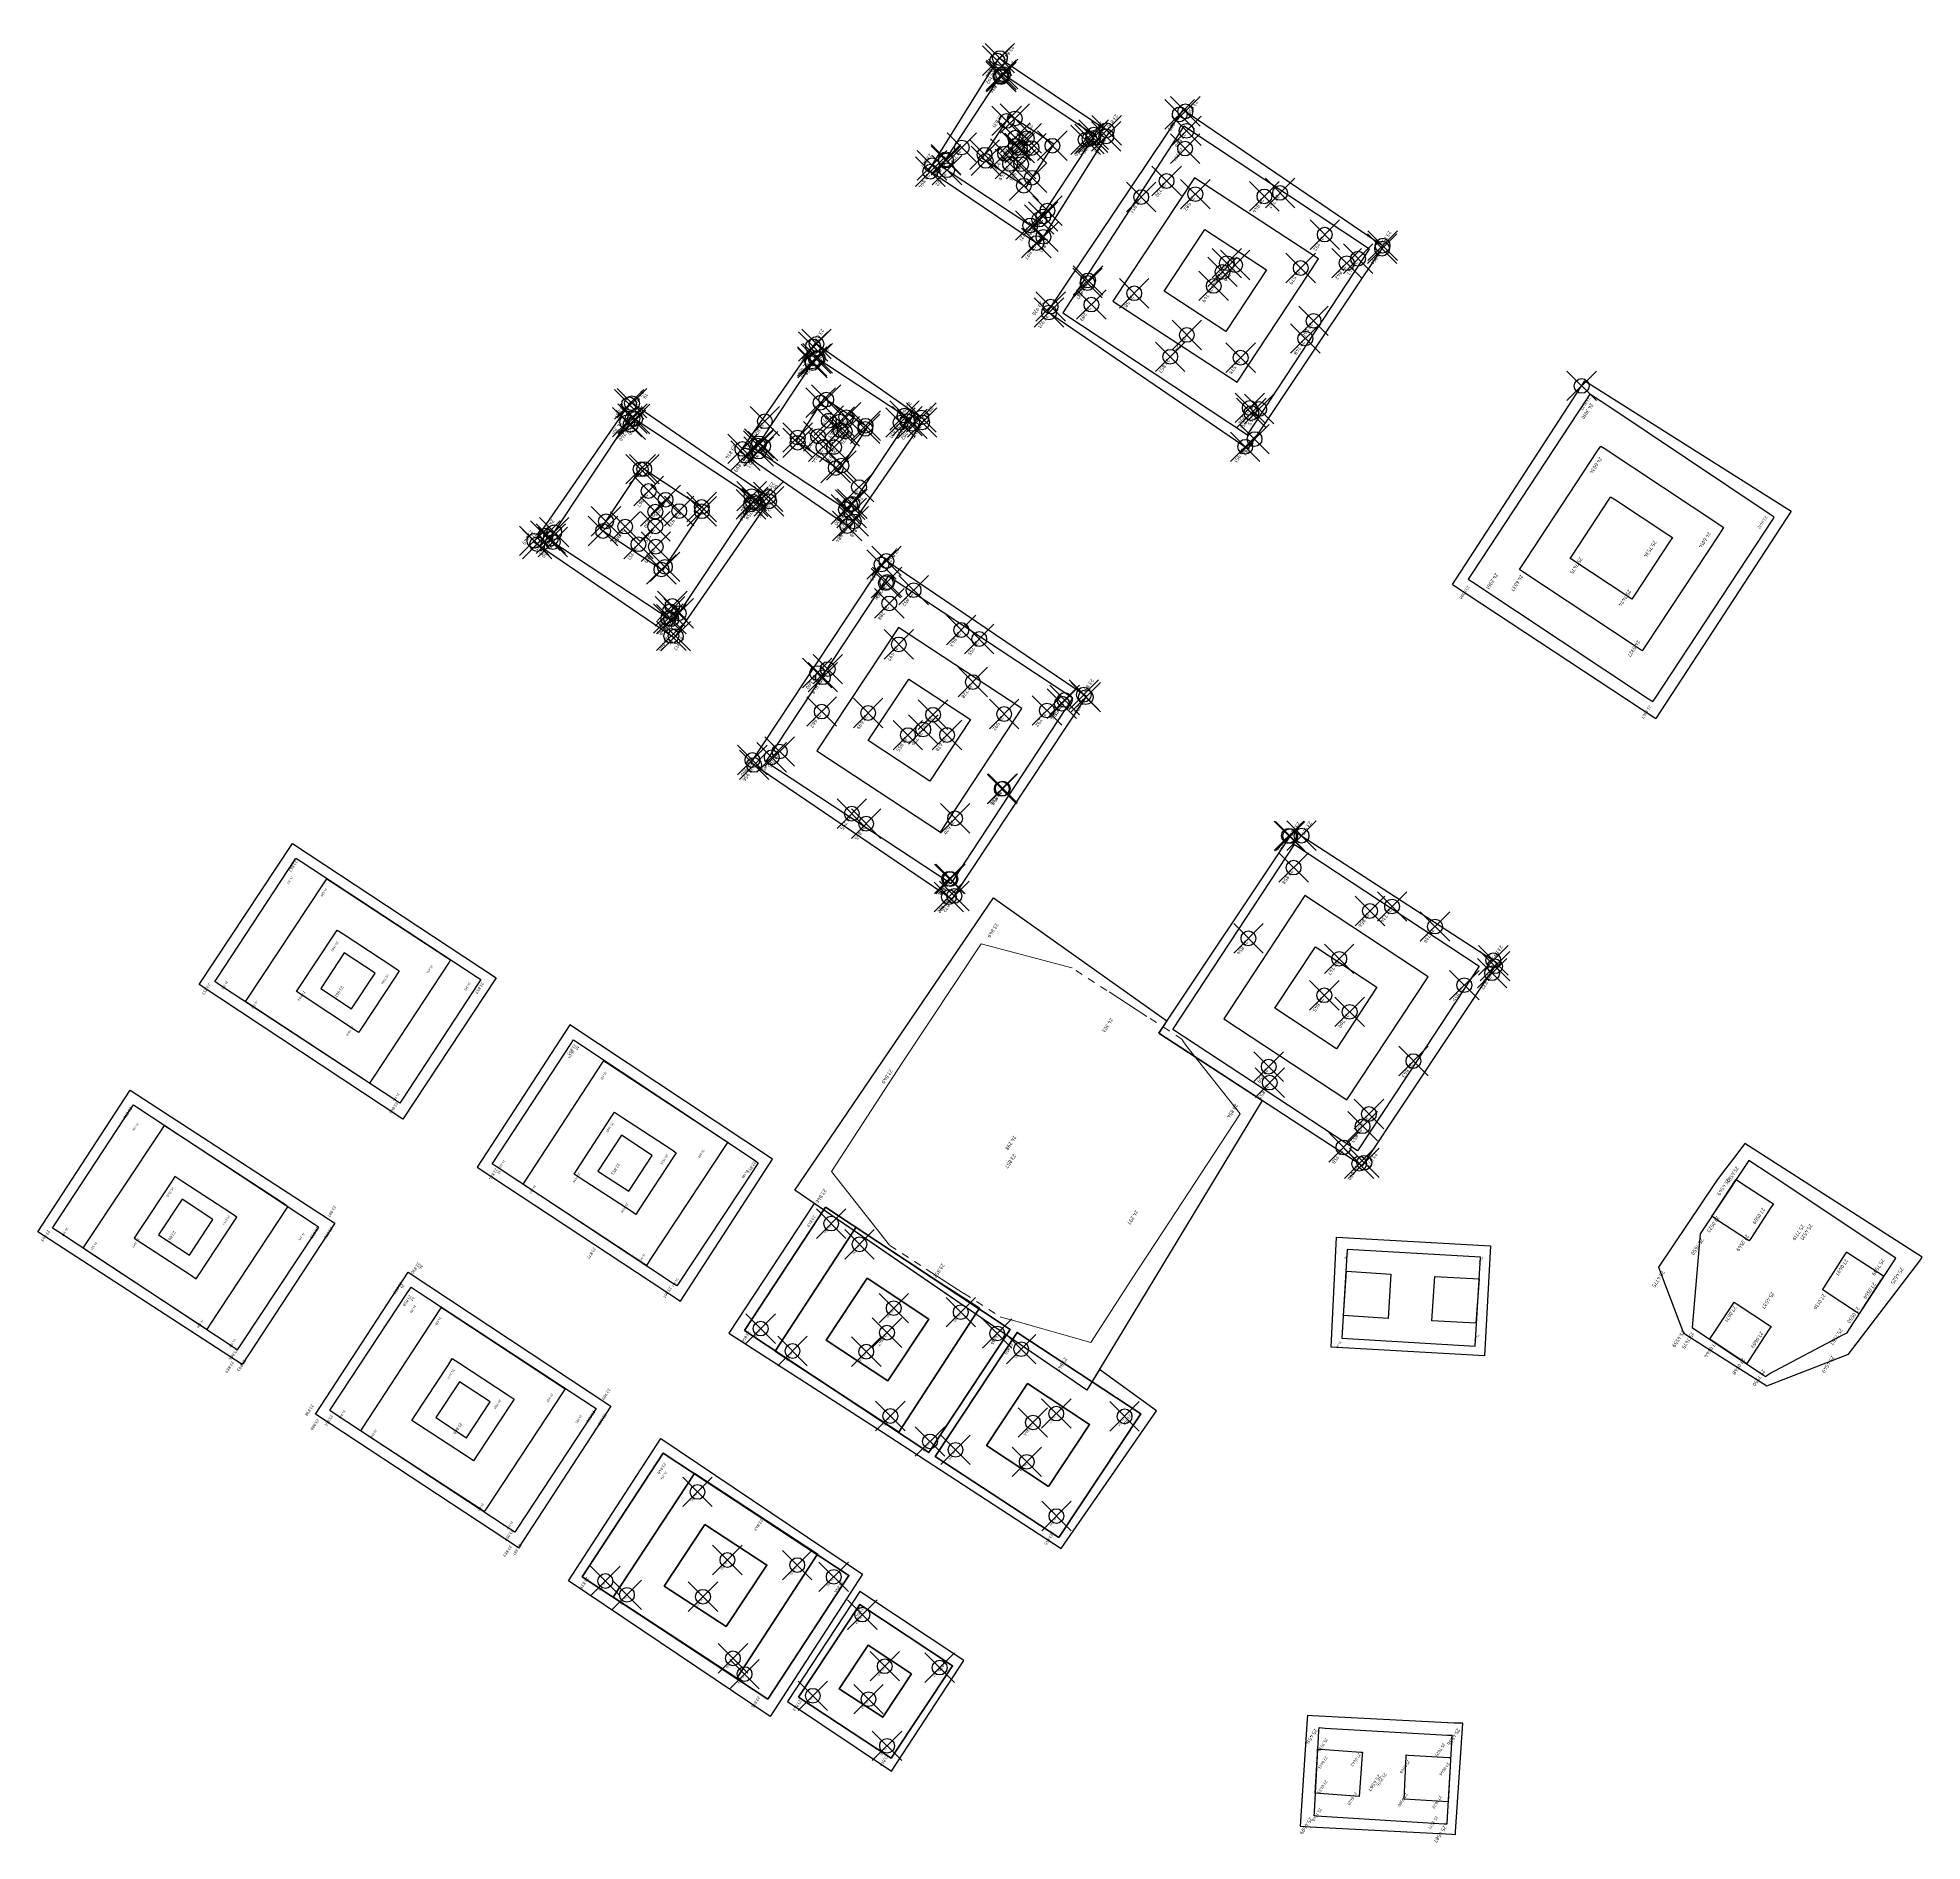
# Model space of a CAD drawing. Header units: millimetres. Extents: x 3214760 to 3224023, y 538957 to 542465.
# Drawn here: x 3221902.84 to 3221928.4, y 541114.54 to 541138.99 of the extents above; entities that cross this region are included whole.
import ezdxf

# ---------------------------------------------------------------- set-up
doc = ezdxf.new("R2010")
doc.units = ezdxf.units.MM
doc.header["$PDMODE"] = 35
doc.header["$PDSIZE"] = 0.2
doc.linetypes.add('CENTER2', pattern=[1.125, 0.75, -0.125, 0.125, -0.125])
doc.layers.add('Отметки фундамента', color=7, linetype='Continuous')
doc.layers.add('Фундамент', color=7, linetype='Continuous')
doc.styles.add('СПДС', font='isocpeur.ttf')

msp = doc.modelspace()

# ---------------------------------------------------------------- linework, layer by layer
at = {"layer": 'Отметки фундамента', "color": 1}
for points, elevation in [([(3221922.021, 541115.95), (3221921.956, 541114.867), (3221921.951, 541114.768), (3221921.918, 541114.771), (3221920.179, 541114.88), (3221920.154, 541114.881), (3221920.158, 541114.938), (3221920.218, 541116.038), (3221920.22, 541116.079), (3221920.303, 541116.074), (3221921.962, 541115.978), (3221922.022, 541115.975), (3221922.021, 541115.95)], 54.077), ([(3221920.806, 541115.711), (3221920.763, 541115.145), (3221920.169, 541115.189), (3221920.198, 541115.73), (3221920.201, 541115.786), (3221920.238, 541115.786), (3221920.786, 541115.747), (3221920.808, 541115.746), (3221920.806, 541115.711)], 55.38)]:
    msp.add_lwpolyline(points, dxfattribs=dict(at, elevation=elevation))
at = {"layer": 'Отметки фундамента', "color": 3, "ltscale": 20}
for centre in [(3221916.105, 541137.642, 27.956), (3221915.962, 541137.425, 27.956), (3221916.179, 541137.282, 27.956), (3221916.322, 541137.499, 27.956)]:
    msp.add_circle(centre, 0.01, dxfattribs=at)
at = {"layer": 'Отметки фундамента', "color": 2}
for p in [(3221915.856, 541138.683, 52.19), (3221915.856, 541138.683, 52.19), (3221915.856, 541138.683, 52.19), (3221915.892, 541138.718, 52.193), (3221915.892, 541138.718, 52.193), (3221915.892, 541138.718, 52.193), (3221915.911, 541138.461, 52.182), (3221915.911, 541138.461, 52.182), (3221918.331, 541137.955, 52.236), (3221918.331, 541137.955, 52.236), (3221918.407, 541137.996, 52.196), (3221918.407, 541137.996, 52.196), (3221917.055, 541137.611, 52.196), (3221917.055, 541137.611, 52.196), (3221917.334, 541137.657, 52.231), (3221917.334, 541137.657, 52.231), (3221917.334, 541137.657, 52.231), (3221917.341, 541137.739, 52.216), (3221917.341, 541137.739, 52.216), (3221917.341, 541137.739, 52.216), (3221918.423, 541137.732, 52.194), (3221918.423, 541137.732, 52.194), (3221918.423, 541137.732, 52.194), (3221914.971, 541137.264, 52.213), (3221914.971, 541137.264, 52.213), (3221914.971, 541137.264, 52.213), (3221915.161, 541137.329, 52.187), (3221915.161, 541137.329, 52.187), (3221916.16, 541137.5, 52.186), (3221916.16, 541137.5, 52.186), (3221914.949, 541137.178, 52.24), (3221914.949, 541137.178, 52.24), (3221914.949, 541137.178, 52.24), (3221917.809, 541136.834, 52.197), (3221917.809, 541136.834, 52.197), (3221917.809, 541136.834, 52.197), (3221919.479, 541136.843, 52.189), (3221919.479, 541136.843, 52.189), (3221919.479, 541136.843, 52.189), (3221916.48, 541136.571, 52.188), (3221916.48, 541136.571, 52.188), (3221916.483, 541136.295, 52.227), (3221916.483, 541136.295, 52.227), (3221916.483, 541136.295, 52.227), (3221916.387, 541136.21, 52.242), (3221916.387, 541136.21, 52.242), (3221916.387, 541136.21, 52.242), (3221921.075, 541136.134, 52.197), (3221921.075, 541136.134, 52.197), (3221921.082, 541136.175, 52.197), (3221921.082, 541136.175, 52.197), (3221918.911, 541135.819, 52.195), (3221918.911, 541135.819, 52.195), (3221920.595, 541135.938, 52.188), (3221920.595, 541135.938, 52.188), (3221920.595, 541135.938, 52.188), (3221917.08, 541135.668, 52.183), (3221917.08, 541135.668, 52.183), (3221917.08, 541135.668, 52.183), (3221916.559, 541135.268, 52.267), (3221916.559, 541135.268, 52.267), (3221916.58, 541135.349, 52.266), (3221916.58, 541135.349, 52.266), (3221920.146, 541135.155, 52.194), (3221920.146, 541135.155, 52.194), (3221920.146, 541135.155, 52.194), (3221913.359, 541134.808, 52.208), (3221913.359, 541134.808, 52.208), (3221913.359, 541134.808, 52.208), (3221913.405, 541134.842, 52.184), (3221913.405, 541134.842, 52.184), (3221913.405, 541134.842, 52.184), (3221913.399, 541134.641, 52.174), (3221913.399, 541134.641, 52.174), (3221918.202, 541134.668, 52.203), (3221918.202, 541134.668, 52.203), (3221918.202, 541134.668, 52.203), (3221910.864, 541134.023, 52.207), (3221910.864, 541134.023, 52.207), (3221910.864, 541134.023, 52.207), (3221910.903, 541134.038, 52.203), (3221910.903, 541134.038, 52.203), (3221910.903, 541134.038, 52.203), (3221910.91, 541133.829, 52.2), (3221910.91, 541133.829, 52.2), (3221914.545, 541133.776, 52.177), (3221914.545, 541133.776, 52.177), (3221914.826, 541133.845, 52.163), (3221914.826, 541133.845, 52.163), (3221914.826, 541133.845, 52.163), (3221914.838, 541133.778, 52.183), (3221914.838, 541133.778, 52.183), (3221914.838, 541133.778, 52.183), (3221919.303, 541133.905, 52.197), (3221919.303, 541133.905, 52.197), (3221919.303, 541133.905, 52.197), (3221912.614, 541133.465, 52.176), (3221912.614, 541133.465, 52.176), (3221913.73, 541133.674, 52.179), (3221913.73, 541133.674, 52.179), (3221919.219, 541133.448, 52.297), (3221919.219, 541133.448, 52.297), (3221919.346, 541133.552, 52.228), (3221919.346, 541133.552, 52.228), (3221912.401, 541133.419, 52.22), (3221912.401, 541133.419, 52.22), (3221912.401, 541133.419, 52.22), (3221912.443, 541133.328, 52.245), (3221912.443, 541133.328, 52.245), (3221912.443, 541133.328, 52.245), (3221912.544, 541132.702, 52.191), (3221912.544, 541132.702, 52.191), (3221912.751, 541132.768, 52.199), (3221912.751, 541132.768, 52.199), (3221912.751, 541132.768, 52.199), (3221912.761, 541132.708, 52.251), (3221912.761, 541132.708, 52.251), (3221912.761, 541132.708, 52.251), (3221911.22, 541132.569, 52.196), (3221911.22, 541132.569, 52.196), (3221913.882, 541132.549, 52.169), (3221913.882, 541132.549, 52.169), (3221913.912, 541132.436, 52.214), (3221913.912, 541132.436, 52.214), (3221913.912, 541132.436, 52.214), (3221909.58, 541132.173, 52.195), (3221909.58, 541132.173, 52.195), (3221909.58, 541132.173, 52.195), (3221909.802, 541132.201, 52.195), (3221909.802, 541132.201, 52.195), (3221913.822, 541132.373, 52.23), (3221913.822, 541132.373, 52.23), (3221913.822, 541132.373, 52.23), (3221909.618, 541132.127, 52.209), (3221909.618, 541132.127, 52.209), (3221909.618, 541132.127, 52.209), (3221914.354, 541131.9, 52.208), (3221914.354, 541131.9, 52.208), (3221914.287, 541131.851, 52.251), (3221914.287, 541131.851, 52.251), (3221914.346, 541131.599, 52.194), (3221914.346, 541131.599, 52.194), (3221914.346, 541131.599, 52.194), (3221911.436, 541131.11, 52.192), (3221911.436, 541131.11, 52.192), (3221911.437, 541130.883, 52.255), (3221911.437, 541130.883, 52.255), (3221911.437, 541130.883, 52.255), (3221911.495, 541130.88, 52.263), (3221911.495, 541130.88, 52.263), (3221911.495, 541130.88, 52.263), (3221915.368, 541130.963, 52.189), (3221915.368, 541130.963, 52.189), (3221915.368, 541130.963, 52.189), (3221913.492, 541130.323, 52.194), (3221913.492, 541130.323, 52.194), (3221916.771, 541130.015, 52.201), (3221916.771, 541130.015, 52.201), (3221916.771, 541130.015, 52.201), (3221917.031, 541130.086, 52.227), (3221917.031, 541130.086, 52.227), (3221917.058, 541130.052, 52.216), (3221917.058, 541130.052, 52.216), (3221914.645, 541129.538, 52.2), (3221914.645, 541129.538, 52.2), (3221912.536, 541129.2, 52.306), (3221912.536, 541129.2, 52.306), (3221912.559, 541129.134, 52.302), (3221912.559, 541129.134, 52.302), (3221912.798, 541129.237, 52.203), (3221912.798, 541129.237, 52.203), (3221915.931, 541128.813, 52.196), (3221915.931, 541128.813, 52.196), (3221915.931, 541128.813, 52.196), (3221914.079, 541128.337, 52.211), (3221914.079, 541128.337, 52.211), (3221919.829, 541128.167, 52.255), (3221919.829, 541128.167, 52.255), (3221919.983, 541128.174, 52.263), (3221919.983, 541128.174, 52.263), (3221915.206, 541127.59, 52.21), (3221915.206, 541127.59, 52.21), (3221919.875, 541127.742, 52.204), (3221919.875, 541127.742, 52.204), (3221915.201, 541127.343, 52.267), (3221915.201, 541127.343, 52.267), (3221915.274, 541127.357, 52.218), (3221915.274, 541127.357, 52.218), (3221920.911, 541127.153, 52.202), (3221920.911, 541127.153, 52.202), (3221919.263, 541126.782, 52.2), (3221919.263, 541126.782, 52.2), (3221922.583, 541126.484, 52.241), (3221922.583, 541126.484, 52.241), (3221922.606, 541126.404, 52.227), (3221922.606, 541126.404, 52.227), (3221920.292, 541126.01, 52.191), (3221920.292, 541126.01, 52.191), (3221922.19, 541126.147, 52.201), (3221922.19, 541126.147, 52.201), (3221921.5, 541125.118, 52.189), (3221921.5, 541125.118, 52.189), (3221919.552, 541124.826, 52.199), (3221919.552, 541124.826, 52.199), (3221920.811, 541124.234, 52.199), (3221920.811, 541124.234, 52.199), (3221920.764, 541123.726, 52.215), (3221920.764, 541123.726, 52.215), (3221920.834, 541123.739, 52.219), (3221920.834, 541123.739, 52.219), (3221914.361, 541121.435, 52.193), (3221916.34, 541120.217, 52.191)]:
    msp.add_point(p, dxfattribs=at)
at = {"layer": 'Отметки фундамента', "color": 3}
for p in [(3221915.901, 541138.47, 52.07), (3221916.107, 541137.53, 52.089), (3221917.107, 541137.621, 52.098), (3221915.376, 541137.506, 52.065), (3221918.153, 541137.052, 52.076), (3221919.692, 541136.89, 52.087), (3221916.537, 541136.65, 52.076), (3221920.75, 541135.999, 52.093), (3221918.97, 541135.937, 52.088), (3221917.088, 541135.703, 52.074), (3221918.427, 541134.964, 52.099), (3221920.034, 541134.916, 52.094), (3221913.347, 541134.604, 52.086), (3221919.409, 541133.96, 52.091), (3221910.885, 541133.746, 52.086), (3221913.808, 541133.848, 52.072), (3221914.705, 541133.759, 52.047), (3221912.68, 541133.456, 52.089), (3221912.596, 541132.683, 52.105), (3221913.861, 541132.663, 52.08), (3221909.729, 541132.242, 52.057), (3221911.22, 541132.368, 52.081), (3221914.364, 541131.614, 52.079), (3221911.418, 541131.217, 52.102), (3221915.612, 541130.841, 52.101), (3221913.558, 541130.433, 52.101), (3221916.733, 541129.964, 52.09), (3221914.853, 541129.614, 52.102), (3221912.906, 541129.316, 52.091), (3221915.918, 541128.808, 52.091), (3221913.884, 541128.473, 52.101), (3221919.812, 541128.173, 52.098), (3221915.222, 541127.586, 52.094), (3221921.211, 541127.214, 52.08), (3221921.793, 541126.942, 52.085), (3221920.494, 541126.504, 52.093), (3221922.567, 541126.309, 52.083), (3221922.567, 541126.309, 52.082), (3221920.635, 541125.786, 52.105), (3221919.538, 541125.042, 52.105), (3221920.897, 541124.4, 52.081), (3221920.551, 541123.947, 52.104)]:
    msp.add_point(p, dxfattribs=at)
at = {"layer": 'Отметки фундамента', "color": 1}
for p in [(3221915.911, 541138.488, 52.538), (3221915.936, 541138.502, 52.552), (3221915.984, 541137.867, 54.177), (3221916.095, 541137.899, 54.155), (3221916.102, 541137.64, 54.322), (3221916.102, 541137.64, 54.322), (3221916.255, 541137.63, 54.094), (3221916.255, 541137.63, 54.094), (3221916.604, 541137.53, 54.164), (3221917.157, 541137.637, 52.521), (3221917.165, 541137.681, 52.537), (3221915.159, 541137.345, 52.547), (3221915.685, 541137.408, 54.158), (3221915.701, 541137.324, 54.157), (3221915.963, 541137.422, 54.321), (3221915.963, 541137.422, 54.321), (3221916.03, 541137.283, 54.095), (3221916.03, 541137.283, 54.095), (3221916.181, 541137.28, 54.321), (3221916.181, 541137.28, 54.321), (3221916.322, 541137.498, 54.32), (3221916.322, 541137.498, 54.32), (3221918.404, 541137.491, 52.64), (3221915.175, 541137.198, 52.568), (3221916.328, 541137.096, 54.11), (3221916.217, 541136.987, 54.15), (3221918.543, 541136.873, 52.928), (3221916.425, 541136.529, 52.523), (3221916.304, 541136.449, 52.567), (3221920.298, 541136.325, 52.638), (3221919.083, 541135.912, 54.096), (3221919.972, 541135.872, 52.925), (3221917.714, 541135.529, 52.929), (3221918.792, 541135.629, 54.095), (3221917.133, 541135.376, 52.635), (3221913.352, 541134.583, 52.51), (3221913.421, 541134.648, 52.506), (3221919.157, 541134.656, 52.924), (3221913.461, 541134.046, 54.155), (3221913.537, 541134.088, 54.132), (3221919.281, 541133.975, 52.64), (3221910.839, 541133.781, 52.647), (3221910.944, 541133.824, 52.675), (3221913.572, 541133.802, 54.319), (3221913.572, 541133.802, 54.319), (3221913.719, 541133.788, 54.089), (3221913.719, 541133.788, 54.089), (3221914.066, 541133.69, 54.134), (3221914.071, 541133.733, 54.123), (3221914.599, 541133.871, 52.506), (3221914.638, 541133.794, 52.497), (3221912.628, 541133.493, 52.499), (3221913.15, 541133.502, 54.15), (3221913.151, 541133.573, 54.152), (3221913.427, 541133.589, 54.317), (3221913.427, 541133.589, 54.317), (3221913.499, 541133.446, 54.09), (3221913.499, 541133.446, 54.09), (3221913.644, 541133.442, 54.318), (3221913.644, 541133.442, 54.318), (3221913.79, 541133.657, 54.32), (3221913.79, 541133.657, 54.32), (3221912.621, 541133.383, 52.549), (3221913.743, 541133.193, 54.136), (3221911.021, 541133.143, 54.12), (3221911.07, 541133.145, 54.117), (3221913.666, 541133.16, 54.148), (3221911.129, 541132.848, 54.313), (3221911.129, 541132.848, 54.313), (3221911.359, 541132.729, 54.099), (3221911.359, 541132.729, 54.099), (3221912.518, 541132.667, 52.736), (3221912.526, 541132.778, 52.66), (3221913.891, 541132.673, 52.494), (3221910.551, 541132.437, 54.11), (3221911.544, 541132.576, 54.317), (3221911.544, 541132.576, 54.317), (3221911.849, 541132.632, 54.111), (3221911.851, 541132.573, 54.118), (3221913.803, 541132.599, 52.545), (3221909.83, 541132.156, 52.756), (3221909.849, 541132.29, 52.644), (3221910.511, 541132.306, 54.142), (3221910.811, 541132.366, 54.314), (3221910.811, 541132.366, 54.314), (3221910.991, 541132.126, 54.097), (3221910.991, 541132.126, 54.097), (3221911.227, 541132.093, 54.315), (3221911.227, 541132.093, 54.315), (3221911.302, 541131.784, 54.144), (3221911.35, 541131.82, 54.136), (3221911.536, 541131.189, 52.74), (3221914.393, 541131.324, 52.634), (3221911.397, 541131.119, 52.721), (3221914.522, 541130.768, 52.942), (3221916.53, 541129.872, 52.638), (3221914.986, 541129.814, 54.095), (3221915.95, 541129.824, 52.938), (3221913.604, 541122.914, 52.65), (3221913.988, 541122.633, 52.942), (3221914.453, 541121.767, 54.091), (3221915.362, 541121.713, 52.938), (3221912.648, 541121.49, 52.654), (3221915.855, 541121.424, 52.645), (3221913.08, 541121.186, 52.943), (3221914.08, 541121.177, 54.093), (3221916.181, 541121.211, 52.647), (3221914.407, 541120.305, 52.938), (3221916.657, 541120.338, 54.093), (3221917.583, 541120.3, 52.643), (3221914.944, 541119.96, 52.645), (3221915.29, 541119.846, 52.645), (3221916.257, 541119.683, 54.09), (3221911.792, 541119.276, 52.951), (3221916.659, 541118.948, 52.645), (3221912.197, 541118.352, 54.101), (3221913.144, 541118.283, 52.952), (3221913.639, 541118.124, 52.648), (3221910.542, 541118.068, 52.641), (3221910.834, 541117.88, 52.949), (3221911.866, 541117.854, 54.098), (3221914.027, 541117.612, 52.514), (3221912.272, 541117.019, 52.951), (3221914.331, 541116.912, 54.095), (3221915.076, 541116.893, 52.503), (3221912.43, 541116.805, 52.65), (3221913.356, 541116.511, 52.507), (3221914.111, 541116.465, 54.099), (3221914.362, 541115.832, 52.502)]:
    msp.add_point(p, dxfattribs=at)
at = {"layer": 'Отметки фундамента', "color": 4}
msp.add_point((3221923.781, 541134.273, 52.181), dxfattribs=at)
at = {"layer": 'Отметки фундамента', "color": 6}
for p in [(3221912.705, 541133.794, 51.171), (3221913.982, 541132.901, 51.144), (3221914.722, 541131.503, 51.198), (3221911.451, 541131.29, 51.14), (3221913.415, 541130.379, 50.946), (3221915.525, 541130.257, 51.074), (3221913.476, 541129.857, 51.008), (3221914.106, 541129.838, 51.045), (3221915.176, 541129.539, 51.024), (3221915.285, 541128.409, 50.966)]:
    msp.add_point(p, dxfattribs=at)
at = {"layer": 'Фундамент', "color": 4, "ltscale": 100}
for p, q in [((3221923.825, 541134.341, 52.14), (3221926.621, 541132.573, 52.238)), ((3221926.621, 541132.573, 52.238), (3221924.789, 541129.763, 52.189))]:
    msp.add_line(p, q, dxfattribs=at)
at = {"layer": 'Фундамент', "color": 1, "lineweight": 35, "ltscale": 100}
for p, q in [((3221913.938, 541122.863, 52.956), (3221912.845, 541121.184, 52.901)), ((3221915.512, 541121.607, 52.947), (3221914.523, 541120.086, 52.947)), ((3221912.846, 541121.185, 52.901), (3221914.524, 541120.087, 52.896))]:
    msp.add_line(p, q, dxfattribs=at)
at = {"layer": 'Фундамент'}
for points, elevation in [([(3221916.417, 541136.19), (3221914.927, 541137.193), (3221915.882, 541138.724), (3221917.372, 541137.719)], 52.196), ([(3221915.925, 541138.51), (3221917.18, 541137.671), (3221916.352, 541136.418), (3221915.096, 541137.25)], 52.496), ([(3221915.651, 541137.356), (3221916.031, 541137.94), (3221916.622, 541137.557), (3221916.246, 541136.968)], 54.096), ([(3221918.374, 541138.018), (3221916.536, 541135.283), (3221919.258, 541133.421), (3221921.096, 541136.165)], 52.196), ([(3221916.748, 541135.262), (3221919.252, 541133.61), (3221920.903, 541136.128), (3221918.386, 541137.797)], 52.646), ([(3221917.426, 541135.42), (3221919.109, 541134.323), (3221920.211, 541135.995), (3221918.531, 541137.094)], 52.946), ([(3221914.865, 541133.817), (3221913.854, 541132.351), (3221912.372, 541133.377), (3221913.39, 541134.853)], 52.196), ([(3221912.575, 541133.413), (3221913.403, 541134.66), (3221914.662, 541133.829), (3221913.829, 541132.582)], 52.496), ([(3221912.786, 541132.744), (3221910.884, 541134.051), (3221909.57, 541132.159), (3221911.478, 541130.855)], 52.196), ([(3221912.572, 541132.748), (3221911.461, 541131.077), (3221909.781, 541132.188), (3221910.891, 541133.859)], 52.646), ([(3221911.037, 541133.167), (3221911.878, 541132.613), (3221911.318, 541131.773), (3221910.478, 541132.327)], 54.096), ([(3221915.245, 541127.313), (3221917.065, 541130.063), (3221914.33, 541131.916), (3221912.513, 541129.165)], 52.196), ([(3221916.882, 541130.038), (3221914.377, 541131.691), (3221912.719, 541129.181), (3221915.23, 541127.526)], 52.646), ([(3221916.19, 541129.899), (3221914.516, 541130.998), (3221913.41, 541129.323), (3221915.088, 541128.221)], 52.946), ([(3221919.879, 541128.242), (3221922.637, 541126.45), (3221920.807, 541123.699), (3221918.047, 541125.498)], 52.196), ([(3221919.879, 541128.242), (3221922.637, 541126.45), (3221920.807, 541123.699), (3221918.047, 541125.498)], 52.196), ([(3221907.795, 541124.331), (3221905.036, 541126.155), (3221906.3, 541128.07), (3221909.061, 541126.246)], 52.196), ([(3221907.795, 541124.331), (3221905.036, 541126.155), (3221906.3, 541128.07), (3221909.061, 541126.246)], 52.196), ([(3221907.101, 541125.826), (3221907.42, 541126.311), (3221907.002, 541126.586), (3221906.683, 541126.101)], 30.456), ([(3221912.809, 541123.789), (3221910.061, 541125.607), (3221908.805, 541123.678), (3221911.562, 541121.86)], 52.196), ([(3221912.809, 541123.789), (3221910.061, 541125.607), (3221908.805, 541123.678), (3221911.562, 541121.86)], 52.196), ([(3221906.873, 541122.92), (3221905.615, 541121.002), (3221902.844, 541122.803), (3221904.099, 541124.722)], 52.196), ([(3221906.873, 541122.92), (3221905.615, 541121.002), (3221902.844, 541122.803), (3221904.099, 541124.722)], 52.196), ([(3221910.86, 541123.352), (3221911.179, 541123.837), (3221910.761, 541124.112), (3221910.442, 541123.627)], 30.456), ([(3221904.902, 541122.485), (3221905.221, 541122.97), (3221904.803, 541123.245), (3221904.484, 541122.76)], 30.456), ([(3221913.373, 541123.186), (3221912.215, 541121.427), (3221914.281, 541120.1), (3221916.721, 541118.51), (3221918.017, 541120.375), (3221917.244, 541120.935), (3221917.073, 541120.654)], 52.196), ([(3221922.545, 541122.614), (3221922.466, 541121.12), (3221920.386, 541121.237), (3221920.459, 541122.729), (3221922.545, 541122.614)], 53.945), ([(3221922.339, 541121.254), (3221922.409, 541122.461), (3221920.6, 541122.563), (3221920.529, 541121.36)], 54.246), ([(3221909.365, 541118.519), (3221906.611, 541120.33), (3221907.867, 541122.254), (3221910.618, 541120.44)], 52.196), ([(3221909.365, 541118.519), (3221906.611, 541120.33), (3221907.867, 541122.254), (3221910.618, 541120.44)], 52.196), ([(3221920.594, 541122.27), (3221921.194, 541122.228), (3221921.157, 541121.626), (3221920.553, 541121.669)], 55.546), ([(3221922.392, 541122.164), (3221922.346, 541121.562), (3221921.748, 541121.594), (3221921.789, 541122.197)], 55.546), ([(3221908.661, 541120.011), (3221908.98, 541120.496), (3221908.562, 541120.77), (3221908.243, 541120.286)], 30.456), ([(3221910.041, 541118.068), (3221911.296, 541119.998), (3221914.031, 541118.16), (3221912.776, 541116.231)], 52.196), ([(3221915.405, 541116.99), (3221913.994, 541117.927), (3221913.01, 541116.434), (3221914.424, 541115.487)], 52.196)]:
    msp.add_lwpolyline(points, close=True, dxfattribs=dict(at, elevation=elevation))
at = {"layer": 'Фундамент', "color": 1, "ltscale": 20, "flags": 128}
for points, elevation in [([(3221919.507, 541135.846), (3221918.957, 541135.01), (3221918.122, 541135.56), (3221918.672, 541136.396)], 27.746), ([(3221914.097, 541133.72), (3221913.712, 541133.135), (3221913.128, 541133.52), (3221913.513, 541134.105)], 27.746), ([(3221915.494, 541129.748), (3221914.944, 541128.913), (3221914.108, 541129.463), (3221914.658, 541130.298)], 27.746), ([(3221921.699, 541126.262), (3221920.028, 541127.362), (3221918.929, 541125.691), (3221920.599, 541124.592)], 26.596), ([(3221921.006, 541126.119), (3221920.457, 541125.284), (3221919.621, 541125.834), (3221920.171, 541126.669)], 27.746)]:
    msp.add_lwpolyline(points, close=True, dxfattribs=dict(at, elevation=elevation))
at = {"layer": 'Фундамент', "color": 4, "ltscale": 100}
for points, elevation in [([(3221922.032, 541131.578), (3221923.825, 541134.341)], 52.14), ([(3221922.032, 541131.578), (3221924.789, 541129.763)], 52.144)]:
    msp.add_lwpolyline(points, dxfattribs=dict(at, elevation=elevation))
at = {"layer": 'Фундамент', "color": 4}
for points, elevation in [([(3221923.843, 541134.085), (3221922.304, 541131.747), (3221922.242, 541131.653), (3221922.307, 541131.61), (3221924.689, 541130.031), (3221924.747, 541129.993), (3221924.772, 541130.03), (3221926.372, 541132.46), (3221926.394, 541132.495), (3221926.325, 541132.54), (3221924.125, 541134.01), (3221923.894, 541134.162), (3221923.843, 541134.085)], 52.551), ([(3221925.651, 541132.268), (3221924.648, 541130.75), (3221924.602, 541130.68), (3221924.478, 541130.762), (3221922.998, 541131.741), (3221922.937, 541131.782), (3221923.029, 541131.921), (3221923.997, 541133.391), (3221924.041, 541133.458), (3221924.087, 541133.427), (3221925.67, 541132.379), (3221925.707, 541132.354), (3221925.651, 541132.268)], 52.885), ([(3221924.964, 541132.147), (3221924.509, 541131.451), (3221924.463, 541131.381), (3221924.435, 541131.4), (3221923.65, 541131.917), (3221923.626, 541131.934), (3221923.647, 541131.966), (3221924.153, 541132.737), (3221924.174, 541132.77), (3221924.239, 541132.727), (3221924.951, 541132.257), (3221925.011, 541132.218), (3221924.964, 541132.147)], 54.052)]:
    msp.add_lwpolyline(points, dxfattribs=dict(at, elevation=elevation))
at = {"layer": 'Фундамент', "color": 1}
for points, elevation in [([(3221908.818, 541126.168), (3221907.793, 541124.6), (3221907.757, 541124.546), (3221907.689, 541124.591), (3221905.338, 541126.134), (3221905.246, 541126.195), (3221905.277, 541126.243), (3221906.342, 541127.861), (3221906.347, 541127.869), (3221906.415, 541127.824), (3221908.805, 541126.254), (3221908.853, 541126.222), (3221908.818, 541126.168)], 52.206), ([(3221908.423, 541126.461), (3221907.405, 541124.911), (3221907.344, 541124.819), (3221907.317, 541124.836), (3221905.694, 541125.903), (3221905.663, 541125.924), (3221905.694, 541125.971), (3221906.712, 541127.509), (3221906.766, 541127.591), (3221906.828, 541127.55), (3221908.405, 541126.515), (3221908.443, 541126.49), (3221908.423, 541126.461)], 52.971), ([(3221907.699, 541126.27), (3221907.225, 541125.552), (3221907.195, 541125.507), (3221907.142, 541125.542), (3221906.446, 541126.002), (3221906.355, 541126.062), (3221906.398, 541126.128), (3221906.871, 541126.84), (3221906.907, 541126.895), (3221906.985, 541126.844), (3221907.688, 541126.382), (3221907.747, 541126.343), (3221907.699, 541126.27)], 54.126), ([(3221911.533, 541122.103), (3221911.511, 541122.069), (3221911.453, 541122.108), (3221909.063, 541123.686), (3221909.007, 541123.723), (3221909.03, 541123.758), (3221910.07, 541125.344), (3221910.111, 541125.406), (3221910.152, 541125.379), (3221912.546, 541123.786), (3221912.616, 541123.74), (3221912.54, 541123.624), (3221911.533, 541122.103)], 52.615), ([(3221912.173, 541123.974), (3221911.152, 541122.426), (3221911.098, 541122.344), (3221911.063, 541122.367), (3221909.493, 541123.404), (3221909.429, 541123.446), (3221909.465, 541123.502), (3221910.499, 541125.088), (3221910.522, 541125.122), (3221910.559, 541125.098), (3221912.091, 541124.09), (3221912.202, 541124.017), (3221912.173, 541123.974)], 52.973), ([(3221906.616, 541122.811), (3221905.593, 541121.268), (3221905.55, 541121.203), (3221905.509, 541121.231), (3221903.154, 541122.782), (3221903.046, 541122.853), (3221903.069, 541122.889), (3221904.103, 541124.464), (3221904.143, 541124.525), (3221904.186, 541124.497), (3221906.598, 541122.907), (3221906.654, 541122.87), (3221906.616, 541122.811)], 52.623), ([(3221906.234, 541123.141), (3221905.176, 541121.538), (3221905.136, 541121.477), (3221905.012, 541121.559), (3221903.493, 541122.559), (3221903.462, 541122.58), (3221903.494, 541122.63), (3221904.513, 541124.168), (3221904.563, 541124.245), (3221904.626, 541124.204), (3221906.189, 541123.18), (3221906.238, 541123.148), (3221906.234, 541123.141)], 52.965), ([(3221911.466, 541123.819), (3221911.01, 541123.121), (3221910.955, 541123.039), (3221910.891, 541123.081), (3221910.199, 541123.532), (3221910.118, 541123.586), (3221910.158, 541123.647), (3221910.612, 541124.343), (3221910.666, 541124.424), (3221910.776, 541124.351), (3221911.447, 541123.912), (3221911.503, 541123.875), (3221911.466, 541123.819)], 54.115), ([(3221926.352, 541123.571), (3221926.048, 541123.771), (3221925.984, 541123.674), (3221925.387, 541122.777), (3221925.279, 541121.505), (3221926.221, 541120.875), (3221926.274, 541120.84), (3221926.326, 541120.875), (3221927.332, 541121.411), (3221927.382, 541121.434), (3221927.41, 541121.476), (3221928.003, 541122.382), (3221928.044, 541122.444), (3221928.029, 541122.454), (3221926.352, 541123.571)], 54.134), ([(3221904.813, 541123.481), (3221904.704, 541123.553), (3221904.658, 541123.482), (3221904.211, 541122.805), (3221904.153, 541122.717), (3221904.257, 541122.649), (3221904.902, 541122.226), (3221904.994, 541122.166), (3221905.019, 541122.204), (3221905.518, 541122.962), (3221905.545, 541123.003), (3221905.473, 541123.05), (3221904.813, 541123.481)], 54.029), ([(3221926.348, 541123.204), (3221926.381, 541123.183), (3221926.346, 541123.131), (3221926.075, 541122.714), (3221926.052, 541122.678), (3221926.015, 541122.701), (3221925.63, 541122.958), (3221925.547, 541123.013), (3221925.563, 541123.037), (3221925.864, 541123.495), (3221925.876, 541123.513), (3221925.962, 541123.454), (3221926.348, 541123.204)], 55.404), ([(3221927.86, 541122.21), (3221927.391, 541122.515), (3221927.372, 541122.527), (3221927.356, 541122.504), (3221927.06, 541122.045), (3221927.046, 541122.024), (3221927.098, 541121.99), (3221927.508, 541121.718), (3221927.548, 541121.692), (3221927.6, 541121.77), (3221927.84, 541122.141), (3221927.877, 541122.198), (3221927.86, 541122.21)], 55.415), ([(3221910.362, 541120.324), (3221909.357, 541118.794), (3221909.315, 541118.729), (3221909.176, 541118.82), (3221906.88, 541120.329), (3221906.805, 541120.379), (3221906.828, 541120.414), (3221907.851, 541121.968), (3221907.907, 541122.054), (3221908.033, 541121.971), (3221910.367, 541120.437), (3221910.416, 541120.406), (3221910.362, 541120.324)], 52.623), ([(3221909.971, 541120.632), (3221908.924, 541119.045), (3221908.9, 541119.009), (3221908.872, 541119.028), (3221907.302, 541120.051), (3221907.224, 541120.102), (3221907.258, 541120.154), (3221908.297, 541121.744), (3221908.32, 541121.778), (3221908.384, 541121.736), (3221909.972, 541120.691), (3221909.999, 541120.674), (3221909.971, 541120.632)], 52.971), ([(3221926.33, 541121.531), (3221926.349, 541121.519), (3221926.315, 541121.467), (3221926.057, 541121.073), (3221926.019, 541121.015), (3221925.985, 541121.037), (3221925.574, 541121.31), (3221925.519, 541121.346), (3221925.535, 541121.37), (3221925.817, 541121.801), (3221925.849, 541121.85), (3221925.89, 541121.823), (3221926.33, 541121.531)], 55.419), ([(3221909.26, 541120.464), (3221908.823, 541119.799), (3221908.756, 541119.697), (3221908.71, 541119.727), (3221908.007, 541120.186), (3221907.916, 541120.246), (3221907.957, 541120.308), (3221908.413, 541121.001), (3221908.467, 541121.083), (3221908.563, 541121.02), (3221909.212, 541120.595), (3221909.305, 541120.534), (3221909.26, 541120.464)], 54.111), ([(3221922.001, 541115.64), (3221921.972, 541115.072), (3221921.373, 541115.111), (3221921.402, 541115.687), (3221921.403, 541115.709), (3221921.435, 541115.707), (3221921.98, 541115.673), (3221922.003, 541115.672), (3221922.001, 541115.64)], 55.39)]:
    msp.add_lwpolyline(points, dxfattribs=dict(at, elevation=elevation))
at = {"layer": 'Фундамент', "color": 1, "ltscale": 20, "elevation": 26.296, "flags": 128}
msp.add_lwpolyline([(3221921.567, 541125.152), (3221920.742, 541123.899), (3221918.236, 541125.548), (3221919.886, 541128.054), (3221922.392, 541126.405), (3221921.567, 541125.152)], dxfattribs=at)
at = {"layer": 'Фундамент', "lineweight": 30, "elevation": 52.196}
msp.add_lwpolyline([(3221917.073, 541120.654), (3221913.11, 541123.366), (3221915.806, 541127.331), (3221918.158, 541125.665), (3221918.047, 541125.498), (3221919.449, 541124.583)], close=True, dxfattribs=at)
msp.add_lwpolyline([(3221917.073, 541120.654), (3221913.11, 541123.366), (3221915.806, 541127.331), (3221918.158, 541125.665), (3221918.047, 541125.498), (3221919.449, 541124.583)], close=True, dxfattribs=at)
at = {"layer": 'Фундамент', "lineweight": 20, "elevation": 52.646}
for points in [[(3221916.871, 541126.38), (3221916.869, 541126.381), (3221915.639, 541126.707), (3221914.568, 541125.095), (3221913.611, 541123.622), (3221914.397, 541122.622)], [(3221917.884, 541125.724), (3221917.374, 541126.055)], [(3221915.908, 541121.645), (3221916.107, 541121.591), (3221917.124, 541121.303), (3221917.676, 541122.154), (3221918.101, 541122.802), (3221919.152, 541124.401), (3221918.415, 541125.333), (3221918.375, 541125.393)], [(3221914.894, 541122.298), (3221915.403, 541121.968)]]:
    msp.add_lwpolyline(points, dxfattribs=at)
at = {"layer": 'Фундамент', "linetype": 'CENTER2', "lineweight": 20, "ltscale": 0.1, "elevation": 52.646}
for points in [[(3221917.342, 541126.075), (3221916.875, 541126.377)], [(3221918.372, 541125.398), (3221918.361, 541125.413), (3221918.183, 541125.531), (3221917.891, 541125.72)], [(3221914.4, 541122.618), (3221914.401, 541122.617), (3221914.889, 541122.3)], [(3221915.408, 541121.965), (3221915.895, 541121.649), (3221915.903, 541121.647)]]:
    msp.add_lwpolyline(points, dxfattribs=at)
at = {"layer": 'Фундамент', "color": 2}
for points, elevation in [([(3221925.993, 541124.001), (3221925.826, 541123.78), (3221925.702, 541123.615), (3221925.61, 541123.492), (3221924.825, 541122.323), (3221924.825, 541122.323), (3221925.151, 541121.463), (3221925.162, 541121.433), (3221925.222, 541121.394), (3221926.292, 541120.712), (3221927.401, 541121.145), (3221928.367, 541122.408), (3221928.401, 541122.458), (3221928.401, 541122.458), (3221925.993, 541124.001)], 53.786), ([(3221922.051, 541116.139), (3221920.132, 541116.237), (3221920.064, 541116.243), (3221920.057, 541116.196), (3221919.962, 541114.745), (3221920.099, 541114.735), (3221922.025, 541114.634), (3221922.071, 541114.63), (3221922.069, 541114.667), (3221922.171, 541116.141), (3221922.171, 541116.141), (3221922.051, 541116.139)], 53.718)]:
    msp.add_lwpolyline(points, dxfattribs=dict(at, elevation=elevation))
at = {"layer": 'Фундамент', "color": 1, "lineweight": 35, "ltscale": 100}
for points, elevation in [([(3221913.526, 541123.138), (3221916.033, 541121.476), (3221914.928, 541119.808), (3221912.429, 541121.466)], 52.656), ([(3221914.092, 541122.172), (3221914.93, 541121.617), (3221914.374, 541120.783), (3221913.535, 541121.335)], 54.048), ([(3221911.749, 541119.525), (3221913.419, 541118.432), (3221912.327, 541116.749), (3221910.65, 541117.85)], 52.896), ([(3221911.34, 541117.997), (3221911.893, 541118.833), (3221912.734, 541118.284), (3221912.18, 541117.451)], 54.104)]:
    msp.add_lwpolyline(points, close=True, dxfattribs=dict(at, elevation=elevation))
for points, elevation in [([(3221913.984, 541122.833), (3221915.087, 541122.107), (3221915.616, 541121.766), (3221915.512, 541121.607)], 52.956), ([(3221912.746, 541116.467), (3221910.228, 541118.122), (3221911.327, 541119.801), (3221913.845, 541118.144), (3221912.746, 541116.467)], 52.658)]:
    msp.add_lwpolyline(points, dxfattribs=dict(at, elevation=elevation))
at = {"layer": 'Фундамент', "lineweight": 35}
for points, elevation in [([(3221916.69, 541118.656), (3221915.015, 541119.755), (3221916.125, 541121.438), (3221917.802, 541120.335)], 52.646), ([(3221913.163, 541116.494), (3221913.994, 541117.749), (3221915.25, 541116.918), (3221914.416, 541115.664)], 52.496)]:
    msp.add_lwpolyline(points, close=True, dxfattribs=dict(at, elevation=elevation))
at = {"layer": 'Фундамент', "lineweight": 50, "elevation": 54.096}
msp.add_lwpolyline([(3221916.552, 541119.349), (3221917.109, 541120.19), (3221916.267, 541120.744), (3221915.712, 541119.903)], close=True, dxfattribs=at)
at = {"layer": 'Фундамент', "lineweight": 40, "elevation": 54.096}
msp.add_lwpolyline([(3221914.693, 541116.81), (3221914.105, 541117.197), (3221913.714, 541116.604), (3221914.304, 541116.221)], close=True, dxfattribs=at)

# ---------------------------------------------------------------- texts
at = {"layer": 'Отметки фундамента', "color": 2, "style": 'СПДС'}
for s, height, p in [('23.847', 0.05, (3221916.049, 541138.894, 52.193)), ('23.847', 0.05, (3221916.049, 541138.894, 52.193)), ('23.847', 0.05, (3221916.049, 541138.894, 52.193)), ('23.844', 0.05, (3221915.811, 541138.66, 52.19)), ('23.844', 0.05, (3221915.811, 541138.66, 52.19)), ('23.844', 0.05, (3221915.811, 541138.66, 52.19)), ('23.836', 0.05, (3221915.866, 541138.439, 52.182)), ('23.836', 0.05, (3221915.866, 541138.439, 52.182)), ('23.850', 0.05, (3221918.545, 541138.151, 52.196)), ('23.850', 0.05, (3221918.545, 541138.151, 52.196)), ('23.870', 0.05, (3221917.459, 541137.964, 52.216)), ('23.870', 0.05, (3221917.459, 541137.964, 52.216)), ('23.870', 0.05, (3221917.459, 541137.964, 52.216)), ('23.890', 0.05, (3221918.286, 541137.932, 52.236)), ('23.890', 0.05, (3221918.286, 541137.932, 52.236)), ('23.850', 0.05, (3221917.01, 541137.589, 52.196)), ('23.850', 0.05, (3221917.01, 541137.589, 52.196)), ('59', 0.05, (3221917.06, 541137.556, 52.196)), ('23.885', 0.05, (3221917.289, 541137.635, 52.231)), ('23.885', 0.05, (3221917.289, 541137.635, 52.231)), ('23.885', 0.05, (3221917.289, 541137.635, 52.231)), ('23.848', 0.05, (3221918.379, 541137.709, 52.194)), ('23.848', 0.05, (3221918.379, 541137.709, 52.194)), ('23.848', 0.05, (3221918.379, 541137.709, 52.194)), ('23.867', 0.05, (3221914.934, 541137.431, 52.213)), ('23.867', 0.05, (3221914.934, 541137.431, 52.213)), ('23.867', 0.05, (3221914.934, 541137.431, 52.213)), ('23.841', 0.05, (3221915.116, 541137.306, 52.187)), ('23.841', 0.05, (3221915.116, 541137.306, 52.187)), ('23.840', 0.05, (3221916.116, 541137.477, 52.186)), ('23.840', 0.05, (3221916.116, 541137.477, 52.186)), ('23.894', 0.05, (3221914.904, 541137.156, 52.24)), ('23.894', 0.05, (3221914.904, 541137.156, 52.24)), ('23.894', 0.05, (3221914.904, 541137.156, 52.24)), ('23.851', 0.05, (3221917.764, 541136.811, 52.197)), ('23.851', 0.05, (3221917.764, 541136.811, 52.197)), ('23.851', 0.05, (3221917.764, 541136.811, 52.197)), ('23.844', 0.05, (3221919.434, 541136.82, 52.189)), ('23.844', 0.05, (3221919.434, 541136.82, 52.189)), ('23.844', 0.05, (3221919.434, 541136.82, 52.189)), ('23.842', 0.05, (3221916.435, 541136.548, 52.188)), ('23.842', 0.05, (3221916.435, 541136.548, 52.188)), ('23.881', 0.05, (3221916.534, 541136.275, 52.227)), ('23.881', 0.05, (3221916.534, 541136.275, 52.227)), ('23.881', 0.05, (3221916.534, 541136.275, 52.227)), ('23.851', 0.05, (3221921.165, 541136.383, 52.197)), ('23.851', 0.05, (3221921.165, 541136.383, 52.197)), ('23.897', 0.05, (3221916.342, 541136.188, 52.242)), ('23.897', 0.05, (3221916.342, 541136.188, 52.242)), ('23.897', 0.05, (3221916.342, 541136.188, 52.242)), ('23.851', 0.05, (3221921.031, 541136.111, 52.197)), ('23.851', 0.05, (3221921.031, 541136.111, 52.197)), ('23.849', 0.05, (3221918.866, 541135.797, 52.195)), ('23.849', 0.05, (3221918.866, 541135.797, 52.195)), ('23.842', 0.05, (3221920.55, 541135.915, 52.188)), ('23.842', 0.05, (3221920.55, 541135.915, 52.188)), ('23.842', 0.05, (3221920.55, 541135.915, 52.188)), ('23.837', 0.05, (3221917.035, 541135.645, 52.183)), ('23.837', 0.05, (3221917.035, 541135.645, 52.183)), ('23.837', 0.05, (3221917.035, 541135.645, 52.183)), ('23.920', 0.05, (3221916.441, 541135.424, 52.266)), ('23.920', 0.05, (3221916.441, 541135.424, 52.266)), ('23.921', 0.05, (3221916.514, 541135.245, 52.267)), ('23.921', 0.05, (3221916.514, 541135.245, 52.267)), ('23.838', 0.05, (3221913.472, 541135.054, 52.184)), ('23.838', 0.05, (3221913.472, 541135.054, 52.184)), ('23.838', 0.05, (3221913.472, 541135.054, 52.184)), ('23.848', 0.05, (3221920.101, 541135.133, 52.194)), ('23.848', 0.05, (3221920.101, 541135.133, 52.194)), ('23.848', 0.05, (3221920.101, 541135.133, 52.194)), ('23.862', 0.05, (3221913.314, 541134.786, 52.208)), ('23.862', 0.05, (3221913.314, 541134.786, 52.208)), ('23.862', 0.05, (3221913.314, 541134.786, 52.208)), ('23.828', 0.05, (3221913.354, 541134.619, 52.174)), ('23.828', 0.05, (3221913.354, 541134.619, 52.174)), ('23.857', 0.05, (3221918.157, 541134.646, 52.203)), ('23.857', 0.05, (3221918.157, 541134.646, 52.203)), ('23.857', 0.05, (3221918.157, 541134.646, 52.203)), ('23.861', 0.05, (3221910.776, 541134.03, 52.207)), ('23.861', 0.05, (3221910.776, 541134.03, 52.207)), ('23.861', 0.05, (3221910.776, 541134.03, 52.207)), ('20', 0.05, (3221910.826, 541133.997, 52.207)), ('23.857', 0.05, (3221911.031, 541134.212, 52.203)), ('23.857', 0.05, (3221911.031, 541134.212, 52.203)), ('23.857', 0.05, (3221911.031, 541134.212, 52.203)), ('19', 0.05, (3221911.081, 541134.179, 52.203)), ('23.817', 0.05, (3221914.954, 541134.002, 52.163)), ('23.817', 0.05, (3221914.954, 541134.002, 52.163)), ('23.817', 0.05, (3221914.954, 541134.002, 52.163)), ('23.854', 0.05, (3221910.865, 541133.807, 52.2)), ('23.854', 0.05, (3221910.865, 541133.807, 52.2)), ('28', 0.05, (3221910.915, 541133.774, 52.2)), ('23.831', 0.05, (3221914.5, 541133.753, 52.177)), ('23.831', 0.05, (3221914.5, 541133.753, 52.177)), ('23.837', 0.05, (3221914.793, 541133.755, 52.183)), ('23.837', 0.05, (3221914.793, 541133.755, 52.183)), ('23.837', 0.05, (3221914.793, 541133.755, 52.183)), ('23.851', 0.05, (3221919.258, 541133.882, 52.197)), ('23.851', 0.05, (3221919.258, 541133.882, 52.197)), ('23.851', 0.05, (3221919.258, 541133.882, 52.197)), ('23.874', 0.05, (3221912.282, 541133.481, 52.22)), ('23.874', 0.05, (3221912.282, 541133.481, 52.22)), ('23.874', 0.05, (3221912.282, 541133.481, 52.22)), ('23.833', 0.05, (3221913.685, 541133.652, 52.179)), ('23.833', 0.05, (3221913.685, 541133.652, 52.179)), ('23.882', 0.05, (3221919.302, 541133.53, 52.228)), ('23.882', 0.05, (3221919.302, 541133.53, 52.228)), ('23.899', 0.05, (3221912.399, 541133.305, 52.245)), ('23.899', 0.05, (3221912.399, 541133.305, 52.245)), ('23.899', 0.05, (3221912.399, 541133.305, 52.245)), ('40', 0.05, (3221912.449, 541133.272, 52.245)), ('23.830', 0.05, (3221912.57, 541133.443, 52.176)), ('23.830', 0.05, (3221912.57, 541133.443, 52.176)), ('23.951', 0.05, (3221919.174, 541133.426, 52.297)), ('23.951', 0.05, (3221919.174, 541133.426, 52.297)), ('23.853', 0.05, (3221912.801, 541132.979, 52.199)), ('23.853', 0.05, (3221912.801, 541132.979, 52.199)), ('23.853', 0.05, (3221912.801, 541132.979, 52.199)), ('18', 0.05, (3221912.851, 541132.946, 52.199)), ('23.845', 0.05, (3221912.499, 541132.68, 52.191)), ('23.845', 0.05, (3221912.499, 541132.68, 52.191)), ('23.905', 0.05, (3221912.716, 541132.686, 52.251)), ('23.905', 0.05, (3221912.716, 541132.686, 52.251)), ('23.905', 0.05, (3221912.716, 541132.686, 52.251)), ('23.850', 0.05, (3221911.175, 541132.546, 52.196)), ('23.850', 0.05, (3221911.175, 541132.546, 52.196)), ('27', 0.05, (3221912.549, 541132.647, 52.191)), ('22', 0.05, (3221912.766, 541132.653, 52.251)), ('23.823', 0.05, (3221913.838, 541132.527, 52.169)), ('23.823', 0.05, (3221913.838, 541132.527, 52.169)), ('23.849', 0.05, (3221909.529, 541132.322, 52.195)), ('21', 0.05, (3221909.579, 541132.289, 52.195)), ('23.849', 0.05, (3221909.757, 541132.179, 52.195)), ('23.849', 0.05, (3221909.757, 541132.179, 52.195)), ('23.884', 0.05, (3221913.777, 541132.351, 52.23)), ('23.884', 0.05, (3221913.777, 541132.351, 52.23)), ('23.884', 0.05, (3221913.777, 541132.351, 52.23)), ('23.868', 0.05, (3221913.972, 541132.423, 52.214)), ('23.868', 0.05, (3221913.972, 541132.423, 52.214)), ('23.868', 0.05, (3221913.972, 541132.423, 52.214)), ('30', 0.05, (3221909.807, 541132.146, 52.195)), ('23.862', 0.05, (3221914.491, 541132.081, 52.208)), ('23.862', 0.05, (3221914.491, 541132.081, 52.208)), ('23.905', 0.05, (3221914.243, 541131.829, 52.251)), ('23.905', 0.05, (3221914.243, 541131.829, 52.251)), ('23.848', 0.05, (3221914.301, 541131.577, 52.194)), ('23.848', 0.05, (3221914.301, 541131.577, 52.194)), ('23.848', 0.05, (3221914.301, 541131.577, 52.194)), ('23.846', 0.05, (3221911.392, 541131.087, 52.192)), ('23.846', 0.05, (3221911.392, 541131.087, 52.192)), ('26', 0.05, (3221911.442, 541131.054, 52.192)), ('23.843', 0.05, (3221915.323, 541130.941, 52.189)), ('23.843', 0.05, (3221915.323, 541130.941, 52.189)), ('23.843', 0.05, (3221915.323, 541130.941, 52.189)), ('23.909', 0.05, (3221911.37, 541130.875, 52.255)), ('23.909', 0.05, (3221911.37, 541130.875, 52.255)), ('23.909', 0.05, (3221911.37, 541130.875, 52.255)), ('24', 0.05, (3221911.421, 541130.842, 52.255)), ('23.917', 0.05, (3221911.573, 541130.876, 52.263)), ('23.848', 0.05, (3221913.448, 541130.3, 52.194)), ('23.848', 0.05, (3221913.448, 541130.3, 52.194)), ('23.881', 0.05, (3221917.128, 541130.307, 52.227)), ('23.881', 0.05, (3221917.128, 541130.307, 52.227)), ('23.855', 0.05, (3221916.726, 541129.992, 52.201)), ('23.855', 0.05, (3221916.726, 541129.992, 52.201)), ('23.855', 0.05, (3221916.726, 541129.992, 52.201)), ('23.870', 0.05, (3221917.013, 541130.03, 52.216)), ('23.870', 0.05, (3221917.013, 541130.03, 52.216)), ('23.855', 0.05, (3221914.6, 541129.515, 52.2)), ('23.855', 0.05, (3221914.6, 541129.515, 52.2)), ('23.960', 0.05, (3221912.491, 541129.178, 52.306)), ('23.960', 0.05, (3221912.491, 541129.178, 52.306)), ('23.956', 0.05, (3221912.514, 541129.111, 52.302)), ('23.857', 0.05, (3221912.753, 541129.215, 52.203)), ('23.857', 0.05, (3221912.753, 541129.215, 52.203)), ('23.850', 0.05, (3221915.887, 541128.791, 52.196)), ('23.850', 0.05, (3221915.887, 541128.791, 52.196)), ('23.850', 0.05, (3221915.887, 541128.791, 52.196)), ('23.909', 0.05, (3221919.931, 541128.369, 52.255)), ('23.909', 0.05, (3221919.931, 541128.369, 52.255)), ('23.917', 0.05, (3221920.085, 541128.375, 52.263)), ('23.917', 0.05, (3221920.085, 541128.375, 52.263)), ('23.865', 0.05, (3221914.034, 541128.315, 52.211)), ('23.865', 0.05, (3221914.034, 541128.315, 52.211)), ('23.863', 0.04, (3221906.338, 541127.843, 52.209)), ('23.858', 0.05, (3221919.831, 541127.719, 52.204)), ('23.858', 0.05, (3221919.831, 541127.719, 52.204)), ('23.922', 0.05, (3221915.156, 541127.32, 52.267)), ('23.922', 0.05, (3221915.156, 541127.32, 52.267)), ('23.864', 0.05, (3221915.161, 541127.568, 52.21)), ('23.864', 0.05, (3221915.161, 541127.568, 52.21)), ('23.872', 0.05, (3221915.23, 541127.334, 52.218)), ('23.872', 0.05, (3221915.23, 541127.334, 52.218)), ('23.856', 0.05, (3221920.866, 541127.131, 52.202)), ('23.856', 0.05, (3221920.866, 541127.131, 52.202)), ('23.849', 0.05, (3221915.836, 541126.994, 52.195)), ('23.854', 0.05, (3221919.219, 541126.76, 52.2)), ('23.854', 0.05, (3221919.219, 541126.76, 52.2)), ('23.895', 0.05, (3221922.677, 541126.693, 52.241)), ('23.895', 0.05, (3221922.677, 541126.693, 52.241)), ('23.882', 0.05, (3221922.562, 541126.382, 52.227)), ('23.882', 0.05, (3221922.562, 541126.382, 52.227)), ('23.857', 0.04, (3221905.16, 541126.176, 52.203)), ('23.862', 0.04, (3221906.961, 541126.141, 52.208)), ('23.857', 0.04, (3221908.866, 541126.192, 52.203)), ('23.857', 0.04, (3221908.866, 541126.192, 52.203)), ('23.855', 0.05, (3221922.146, 541126.125, 52.201)), ('23.855', 0.05, (3221922.146, 541126.125, 52.201)), ('23.845', 0.05, (3221920.248, 541125.988, 52.191)), ('23.845', 0.05, (3221920.248, 541125.988, 52.191)), ('23.853', 0.04, (3221910.119, 541125.356, 52.199)), ('23.853', 0.04, (3221910.119, 541125.356, 52.199)), ('10', 0.04, (3221910.159, 541125.33, 52.199)), ('23.843', 0.05, (3221921.455, 541125.096, 52.189)), ('23.843', 0.05, (3221921.455, 541125.096, 52.189)), ('23.840', 0.05, (3221914.401, 541125.012, 52.185)), ('23.853', 0.05, (3221919.507, 541124.803, 52.199)), ('23.866', 0.04, (3221907.705, 541124.568, 52.212)), ('23.866', 0.04, (3221907.705, 541124.568, 52.212)), ('23.854', 0.05, (3221919.085, 541124.544, 52.2)), ('23.854', 0.05, (3221919.085, 541124.544, 52.2)), ('23.854', 0.04, (3221904.096, 541124.5, 52.2)), ('23.853', 0.05, (3221920.767, 541124.212, 52.199)), ('23.853', 0.05, (3221920.767, 541124.212, 52.199)), ('23.853', 0.04, (3221910.711, 541123.736, 52.199)), ('23.853', 0.04, (3221912.554, 541123.763, 52.199)), ('23.857', 0.05, (3221916.074, 541123.863, 52.203)), ('23.873', 0.05, (3221920.975, 541123.883, 52.219)), ('23.873', 0.05, (3221920.975, 541123.883, 52.219)), ('23.844', 0.04, (3221909.053, 541123.669, 52.19)), ('23.844', 0.04, (3221909.053, 541123.669, 52.19)), ('11', 0.04, (3221909.093, 541123.643, 52.19)), ('23.870', 0.05, (3221920.72, 541123.704, 52.215)), ('23.870', 0.05, (3221920.72, 541123.704, 52.215)), ('25.4549', 0.05, (3221925.755, 541123.532, 53.801)), ('25.4581', 0.05, (3221925.877, 541123.697, 53.804)), ('23.846', 0.05, (3221913.506, 541123.39, 52.192)), ('23.887', 0.04, (3221906.864, 541123.162, 52.233)), ('23.849', 0.04, (3221913.365, 541123.03, 52.195)), ('23.869', 0.04, (3221902.982, 541122.83, 52.215)), ('23.863', 0.04, (3221904.686, 541122.818, 52.209)), ('23.853', 0.04, (3221906.629, 541122.873, 52.199)), ('23.853', 0.04, (3221906.629, 541122.873, 52.199)), ('23.876', 0.04, (3221906.814, 541122.867, 52.222)), ('25.4521', 0.05, (3221926.876, 541122.915, 53.798)), ('23.877', 0.04, (3221910.383, 541122.596, 52.223)), ('25.610', 0.025, (3221920.612, 541122.53, 53.956)), ('25.605', 0.025, (3221922.434, 541122.467, 53.951)), ('23.890', 0.04, (3221907.998, 541122.394, 52.236)), ('35', 0.04, (3221908.038, 541122.367, 52.236)), ('23.852', 0.05, (3221915.105, 541122.379, 52.198)), ('23.852', 0.05, (3221915.105, 541122.379, 52.198)), ('25.4775', 0.05, (3221924.871, 541122.281, 53.823)), ('25.4625', 0.05, (3221928.11, 541122.324, 53.808)), ('23.889', 0.04, (3221907.758, 541122.123, 52.235)), ('34', 0.04, (3221907.798, 541122.097, 52.235)), ('23.858', 0.04, (3221907.886, 541121.954, 52.204)), ('23.858', 0.04, (3221907.886, 541121.954, 52.204)), ('23.861', 0.04, (3221911.414, 541122.061, 52.207)), ('23.861', 0.04, (3221911.414, 541122.061, 52.207)), ('25.4537', 0.05, (3221926.357, 541121.992, 53.8)), ('41', 0.04, (3221907.926, 541121.927, 52.204)), ('23.846', 0.04, (3221912.479, 541121.462, 52.192)), ('25.4559', 0.05, (3221925.146, 541121.472, 53.802)), ('23.864', 0.04, (3221905.529, 541121.222, 52.21)), ('23.847', 0.04, (3221914.325, 541121.417, 52.193)), ('23.855', 0.04, (3221915.859, 541121.431, 52.2)), ('23.859', 0.04, (3221916.044, 541121.301, 52.205)), ('25.606', 0.025, (3221920.504, 541121.321, 53.952)), ('25.601', 0.025, (3221922.376, 541121.414, 53.947)), ('23.889', 0.04, (3221905.477, 541121.051, 52.235)), ('23.893', 0.04, (3221905.639, 541121.074, 52.239)), ('23.845', 0.05, (3221916.771, 541121.107, 52.191)), ('23.845', 0.05, (3221916.771, 541121.107, 52.191)), ('25.4549', 0.05, (3221927.174, 541121.126, 53.801)), ('23.909', 0.04, (3221910.584, 541120.683, 52.255)), ('23.898', 0.04, (3221906.56, 541120.467, 52.244)), ('23.880', 0.04, (3221906.634, 541120.273, 52.226)), ('23.851', 0.04, (3221906.821, 541120.325, 52.197)), ('23.851', 0.04, (3221906.821, 541120.325, 52.197)), ('23.860', 0.04, (3221908.571, 541120.219, 52.206)), ('23.854', 0.04, (3221910.375, 541120.381, 52.2)), ('23.854', 0.04, (3221910.375, 541120.381, 52.2)), ('23.880', 0.04, (3221910.528, 541120.339, 52.226)), ('23.845', 0.04, (3221916.304, 541120.199, 52.191)), ('23.841', 0.04, (3221917.648, 541120.334, 52.187)), ('23.840', 0.04, (3221911.339, 541119.676, 52.186)), ('23.842', 0.04, (3221912.649, 541118.91, 52.188)), ('23.863', 0.04, (3221909.267, 541118.769, 52.209)), ('23.863', 0.04, (3221909.267, 541118.769, 52.209)), ('23.845', 0.04, (3221916.587, 541118.715, 52.191)), ('23.889', 0.04, (3221909.247, 541118.555, 52.235)), ('23.881', 0.04, (3221909.375, 541118.572, 52.227)), ('23.837', 0.04, (3221910.287, 541118.124, 52.183)), ('23.844', 0.04, (3221913.738, 541118.069, 52.19)), ('23.847', 0.04, (3221914.014, 541117.714, 52.193)), ('23.838', 0.04, (3221915.147, 541117.005, 52.184)), ('23.845', 0.04, (3221912.614, 541116.508, 52.191)), ('23.842', 0.04, (3221913.175, 541116.462, 52.188)), ('25.4514', 0.05, (3221920.162, 541116.069, 53.797)), ('25.4586', 0.05, (3221922.096, 541116.075, 53.805)), ('23.843', 0.04, (3221914.355, 541115.717, 52.189)), ('25.4567', 0.05, (3221921.022, 541115.449, 53.803)), ('25.4609', 0.05, (3221920.094, 541114.867, 53.807)), ('25.4587', 0.05, (3221921.912, 541114.755, 53.805))]:
    msp.add_text(s, height=height, rotation=236.6461, dxfattribs=at).set_placement(p)
at = {"layer": 'Отметки фундамента', "color": 1, "style": 'СПДС'}
for s, height, p in [('24.206', 0.05, (3221916.062, 541138.686, 52.552)), ('24.192', 0.05, (3221915.808, 541138.556, 52.538)), ('25.831', 0.05, (3221915.895, 541137.967, 54.177)), ('25.748', 0.05, (3221916.308, 541137.83, 54.094)), ('25.748', 0.05, (3221916.308, 541137.83, 54.094)), ('24.191', 0.05, (3221917.255, 541137.865, 52.537)), ('25.976', 0.05, (3221916.057, 541137.618, 54.322)), ('25.976', 0.05, (3221916.057, 541137.618, 54.322)), ('24.175', 0.05, (3221917.112, 541137.615, 52.521)), ('24.201', 0.05, (3221915.114, 541137.323, 52.547)), ('25.975', 0.05, (3221915.918, 541137.399, 54.321)), ('25.975', 0.05, (3221915.918, 541137.399, 54.321)), ('25.974', 0.05, (3221916.277, 541137.476, 54.32)), ('25.974', 0.05, (3221916.277, 541137.476, 54.32)), ('24.294', 0.05, (3221918.347, 541137.508, 52.64)), ('24.222', 0.05, (3221915.13, 541137.176, 52.568)), ('25.749', 0.05, (3221915.985, 541137.26, 54.095)), ('25.749', 0.05, (3221915.985, 541137.26, 54.095)), ('25.975', 0.05, (3221916.136, 541137.257, 54.321)), ('25.975', 0.05, (3221916.136, 541137.257, 54.321)), ('24.582', 0.05, (3221918.499, 541136.85, 52.928)), ('24.221', 0.05, (3221916.26, 541136.427, 52.567)), ('24.178', 0.05, (3221916.38, 541136.506, 52.523)), ('24.292', 0.05, (3221920.253, 541136.302, 52.638)), ('25.750', 0.05, (3221919.038, 541135.889, 54.096)), ('24.579', 0.05, (3221919.928, 541135.849, 52.925)), ('24.583', 0.05, (3221917.67, 541135.506, 52.929)), ('25.749', 0.05, (3221918.747, 541135.606, 54.095)), ('24.289', 0.05, (3221917.088, 541135.353, 52.635)), ('24.160', 0.05, (3221913.535, 541134.796, 52.506)), ('24.164', 0.05, (3221913.257, 541134.611, 52.51)), ('24.578', 0.05, (3221919.113, 541134.634, 52.924)), ('24.329', 0.05, (3221911.037, 541134.009, 52.675)), ('24.160', 0.05, (3221914.659, 541134.065, 52.506)), ('24.301', 0.05, (3221910.735, 541133.799, 76.497)), ('25.973', 0.05, (3221913.58, 541133.949, 54.319)), ('25.973', 0.05, (3221913.58, 541133.949, 54.319)), ('25.743', 0.05, (3221913.674, 541133.766, 54.089)), ('25.743', 0.05, (3221913.674, 541133.766, 54.089)), ('24.151', 0.05, (3221914.594, 541133.771, 52.497)), ('24.294', 0.05, (3221919.237, 541133.952, 52.64)), ('24.153', 0.05, (3221912.539, 541133.593, 52.499)), ('25.971', 0.05, (3221913.366, 541133.594, 54.317)), ('25.971', 0.05, (3221913.366, 541133.594, 54.317)), ('25.974', 0.05, (3221913.838, 541133.671, 54.32)), ('25.974', 0.05, (3221913.838, 541133.671, 54.32)), ('24.203', 0.05, (3221912.576, 541133.36, 52.549)), ('25.744', 0.05, (3221913.454, 541133.424, 54.09)), ('25.744', 0.05, (3221913.454, 541133.424, 54.09)), ('25.972', 0.05, (3221913.643, 541133.423, 54.318)), ('25.972', 0.05, (3221913.643, 541133.423, 54.318)), ('25.967', 0.05, (3221911.084, 541132.826, 54.313)), ('25.967', 0.05, (3221911.084, 541132.826, 54.313)), ('25.753', 0.05, (3221911.314, 541132.706, 54.099)), ('25.753', 0.05, (3221911.314, 541132.706, 54.099)), ('24.314', 0.05, (3221912.482, 541132.755, 52.66)), ('24.148', 0.05, (3221914.002, 541132.782, 52.494)), ('24.298', 0.05, (3221909.815, 541132.47, 52.644)), ('25.971', 0.05, (3221911.5, 541132.554, 54.317)), ('25.971', 0.05, (3221911.5, 541132.554, 54.317)), ('24.390', 0.05, (3221912.474, 541132.645, 52.736)), ('24.200', 0.05, (3221913.759, 541132.576, 52.545)), ('25.968', 0.05, (3221910.766, 541132.343, 54.314)), ('25.968', 0.05, (3221910.766, 541132.343, 54.314)), ('24.410', 0.05, (3221909.785, 541132.133, 52.756)), ('25.751', 0.05, (3221910.946, 541132.103, 54.097)), ('25.751', 0.05, (3221910.946, 541132.103, 54.097)), ('25.969', 0.05, (3221911.182, 541132.07, 54.315)), ('25.969', 0.05, (3221911.182, 541132.07, 54.315)), ('24.394', 0.05, (3221911.491, 541131.167, 52.74)), ('24.288', 0.05, (3221914.349, 541131.301, 52.634)), ('24.375', 0.05, (3221911.352, 541131.097, 52.721)), ('24.597', 0.05, (3221914.477, 541130.746, 52.942)), ('25.749', 0.05, (3221914.941, 541129.792, 54.095)), ('24.592', 0.05, (3221915.906, 541129.801, 52.938)), ('24.292', 0.05, (3221916.485, 541129.849, 52.638)), ('24.312', 0.03, (3221906.288, 541127.628, 4.072)), ('24.608', 0.03, (3221906.749, 541127.467, 53.027)), ('25.7587', 0.03, (3221906.9, 541126.744, 54.105)), ('25.7506', 0.03, (3221907.581, 541126.299, 54.097)), ('24.614', 0.03, (3221908.179, 541126.419, 28.419)), ('24.309', 0.03, (3221905.403, 541126.206, -20.24)), ('25.7584', 0.03, (3221906.452, 541126.072, 54.104)), ('24.310', 0.03, (3221908.691, 541126.186, 4.072)), ('24.612', 0.03, (3221905.809, 541125.939, 28.419)), ('25.7500', 0.03, (3221907.106, 541125.599, 54.096)), ('24.303', 0.05, (3221917.392, 541125.707, 52.649)), ('24.314', 0.03, (3221910.104, 541125.264, 28.34)), ('24.601', 0.03, (3221910.539, 541124.977, 28.346)), ('24.314', 0.03, (3221907.728, 541124.688, -20.24)), ('24.294', 0.03, (3221904.195, 541124.287, 54.76)), ('25.7605', 0.03, (3221910.631, 541124.29, 54.106)), ('24.298', 0.05, (3221916.079, 541124.112, 52.644)), ('24.315', 0.03, (3221909.163, 541123.781, -44.582)), ('25.7528', 0.03, (3221911.371, 541123.855, 54.099)), ('24.610', 0.03, (3221911.863, 541123.921, 3.745)), ('25.7588', 0.03, (3221910.181, 541123.609, 54.105)), ('24.306', 0.03, (3221912.46, 541123.647, 4.026)), ('25.7609', 0.03, (3221904.669, 541123.412, 54.107)), ('24.607', 0.03, (3221909.581, 541123.44, 3.745)), ('25.6741', 0.03, (3221905.428, 541123.028, 54.02)), ('25.7538', 0.03, (3221910.831, 541123.2, 54.1)), ('24.297', 0.05, (3221917.732, 541123.1, 52.643)), ('27.0523', 0.05, (3221925.613, 541123.022, 55.398)), ('27.0509', 0.05, (3221926.23, 541123.135, 55.397)), ('24.309', 0.03, (3221903.238, 541122.864, 54.764)), ('25.7619', 0.03, (3221904.202, 541122.721, 54.108)), ('24.315', 0.03, (3221906.446, 541122.798, 54.755)), ('24.304', 0.03, (3221913.577, 541122.9, 52.65)), ('25.7650', 0.05, (3221925.398, 541122.721, 54.131)), ('27.0549', 0.05, (3221926.012, 541122.771, 28.346)), ('25.7719', 0.05, (3221926.766, 541122.908, 54.118)), ('24.597', 0.03, (3221903.627, 541122.669, 28.429)), ('24.612', 0.03, (3221911.066, 541122.512, 3.745)), ('24.596', 0.03, (3221913.961, 541122.62, 52.942)), ('27.0497', 0.05, (3221927.356, 541122.44, 28.346)), ('25.7599', 0.05, (3221927.852, 541122.443, 28.346)), ('24.302', 0.03, (3221911.511, 541122.177, -20.28)), ('27.0136', 0.05, (3221927.053, 541121.968, 55.36)), ('27.0560', 0.05, (3221927.734, 541122.121, 55.402)), ('24.310', 0.03, (3221907.953, 541121.813, 52.65)), ('25.745', 0.03, (3221914.426, 541121.754, 54.091)), ('24.592', 0.03, (3221915.335, 541121.699, 52.938)), ('27.0671', 0.05, (3221925.845, 541121.801, 55.413)), ('27.0550', 0.05, (3221927.514, 541121.791, 55.401)), ('24.606', 0.03, (3221905.072, 541121.618, 3.832)), ('24.610', 0.03, (3221908.296, 541121.651, 28.392)), ('24.308', 0.03, (3221912.621, 541121.477, 52.654)), ('25.7475', 0.05, (3221925.272, 541121.45, 54.093)), ('27.0609', 0.05, (3221926.207, 541121.456, 55.407)), ('25.7557', 0.05, (3221927.285, 541121.498, 54.132)), ('24.309', 0.03, (3221905.508, 541121.355, 54.755)), ('24.299', 0.03, (3221915.829, 541121.411, 52.645)), ('24.301', 0.03, (3221916.154, 541121.198, 52.647)), ('27.0544', 0.05, (3221925.579, 541121.33, 55.4)), ('25.7477', 0.03, (3221908.474, 541120.944, 54.094)), ('24.597', 0.03, (3221913.053, 541121.173, 52.943)), ('25.748', 0.03, (3221914.053, 541121.164, 54.093)), ('27.0548', 0.05, (3221925.96, 541121.098, 55.401)), ('25.7550', 0.05, (3221926.234, 541120.942, 54.131)), ('25.7501', 0.03, (3221909.106, 541120.533, 54.096)), ('24.607', 0.03, (3221909.811, 541120.612, 3.781)), ('24.308', 0.03, (3221906.997, 541120.39, 52.654)), ('24.305', 0.03, (3221910.205, 541120.324, 52.645)), ('24.592', 0.03, (3221914.38, 541120.291, 52.938)), ('25.747', 0.03, (3221916.63, 541120.324, 54.093)), ('24.297', 0.03, (3221917.556, 541120.286, 52.643)), ('24.614', 0.03, (3221907.422, 541120.125, 53.006)), ('24.299', 0.03, (3221914.917, 541119.946, 52.645)), ('24.299', 0.03, (3221915.263, 541119.833, 52.645)), ('25.744', 0.03, (3221916.231, 541119.67, 54.09)), ('24.294', 0.03, (3221911.356, 541119.558, 52.64)), ('24.605', 0.03, (3221911.765, 541119.262, 52.951)), ('24.611', 0.03, (3221908.871, 541119.125, 28.392)), ('24.299', 0.03, (3221909.27, 541118.885, 52.645)), ('24.299', 0.03, (3221916.633, 541118.935, 52.645)), ('25.755', 0.03, (3221912.171, 541118.339, 54.101)), ('24.606', 0.03, (3221913.117, 541118.269, 52.952)), ('24.295', 0.03, (3221910.516, 541118.054, 52.641)), ('24.603', 0.03, (3221910.807, 541117.866, 52.949)), ('24.302', 0.03, (3221913.612, 541118.11, 52.648)), ('25.752', 0.03, (3221911.84, 541117.841, 54.098)), ('24.168', 0.03, (3221914, 541117.598, 52.514)), ('24.605', 0.03, (3221912.245, 541117.005, 52.951)), ('25.749', 0.03, (3221914.304, 541116.899, 54.095)), ('24.157', 0.03, (3221915.049, 541116.88, 52.503)), ('24.304', 0.03, (3221912.403, 541116.791, 52.65)), ('24.161', 0.03, (3221913.33, 541116.498, 52.507)), ('25.753', 0.03, (3221914.084, 541116.452, 54.099)), ('24.156', 0.03, (3221914.335, 541115.818, 52.502)), ('25.7573', 0.04, (3221920.309, 541115.943, -151.794)), ('25.7625', 0.04, (3221921.902, 541115.874, -177.551)), ('27.0413', 0.04, (3221920.308, 541115.699, 55.387)), ('27.0442', 0.04, (3221920.756, 541115.737, 28.346)), ('27.0648', 0.04, (3221921.424, 541115.644, 55.411)), ('27.0646', 0.04, (3221921.959, 541115.613, 55.411)), ('27.0433', 0.04, (3221920.305, 541115.372, 55.389)), ('25.7576', 0.04, (3221921.106, 541115.47, -177.551)), ('27.0420', 0.04, (3221920.709, 541115.21, 55.388)), ('27.0588', 0.04, (3221921.395, 541115.196, 28.346)), ('27.0622', 0.04, (3221921.859, 541115.162, 28.346)), ('25.7540', 0.04, (3221920.23, 541114.995, -177.551)), ('25.7577', 0.04, (3221921.806, 541114.887, -48.834))]:
    msp.add_text(s, height=height, rotation=236.6461, dxfattribs=at).set_placement(p)
at = {"layer": 'Отметки фундамента', "color": 3, "style": 'СПДС'}
for s, p in [('23.724', (3221915.857, 541138.448, 52.07)), ('23.752', (3221917.063, 541137.599, 52.098)), ('23.719', (3221915.331, 541137.484, 52.065)), ('23.743', (3221916.062, 541137.507, 52.089)), ('43', (3221916.113, 541137.474, 52.089)), ('23.730', (3221918.108, 541137.03, 52.076)), ('23.741', (3221919.647, 541136.868, 52.087)), ('23.730', (3221916.492, 541136.628, 52.076)), ('23.742', (3221918.925, 541135.914, 52.088)), ('23.747', (3221920.706, 541135.976, 52.093)), ('23.728', (3221917.043, 541135.681, 52.074)), ('23.754', (3221918.382, 541134.942, 52.099)), ('23.748', (3221919.99, 541134.894, 52.094)), ('23.740', (3221913.302, 541134.581, 52.086)), ('23.740', (3221910.84, 541133.723, 52.086)), ('23.726', (3221913.763, 541133.825, 52.072)), ('23.702', (3221914.66, 541133.736, 52.047)), ('23.745', (3221919.364, 541133.937, 52.091)), ('50', (3221910.89, 541133.69, 52.086)), ('23.743', (3221912.635, 541133.434, 52.089)), ('23.759', (3221912.552, 541132.66, 52.105)), ('53', (3221912.602, 541132.627, 52.105)), ('23.734', (3221913.816, 541132.64, 52.08)), ('23.711', (3221909.685, 541132.22, 52.057)), ('51', (3221909.735, 541132.187, 52.057)), ('23.735', (3221911.175, 541132.345, 52.081)), ('23.733', (3221914.319, 541131.591, 52.079)), ('23.757', (3221911.374, 541131.195, 52.102)), ('52', (3221911.424, 541131.162, 52.102)), ('23.755', (3221915.568, 541130.818, 52.101)), ('23.755', (3221913.513, 541130.41, 52.101)), ('23.744', (3221916.688, 541129.941, 52.09)), ('23.756', (3221914.808, 541129.592, 52.102)), ('23.745', (3221912.861, 541129.294, 52.091)), ('23.745', (3221915.873, 541128.786, 52.091)), ('23.755', (3221913.839, 541128.451, 52.101)), ('23.752', (3221919.768, 541128.151, 52.098)), ('23.748', (3221915.177, 541127.563, 52.094)), ('23.734', (3221921.166, 541127.192, 52.08)), ('23.739', (3221921.748, 541126.92, 52.085)), ('23.747', (3221920.449, 541126.481, 52.093)), ('23.737', (3221922.523, 541126.287, 52.083)), ('23.737', (3221922.523, 541126.287, 52.082)), ('23.760', (3221920.59, 541125.764, 52.105)), ('23.759', (3221919.493, 541125.02, 52.105)), ('23.735', (3221920.853, 541124.377, 52.081)), ('23.758', (3221920.506, 541123.925, 52.104))]:
    msp.add_text(s, height=0.05, rotation=236.6461, dxfattribs=at).set_placement(p)
at = {"layer": 'Отметки фундамента', "color": 4, "style": 'СПДС'}
for s, height, p in [('23.8422', 0.04, (3221923.872, 541134.129, 52.188)), ('24.3010', 0.05, (3221923.904, 541134.044, 52.647)), ('24.6034', 0.05, (3221924.024, 541133.314, 52.949)), ('23.8412', 0.04, (3221926.271, 541132.515, 52.187)), ('25.7534', 0.05, (3221924.76, 541132.181, 54.099)), ('24.6014', 0.05, (3221925.498, 541132.298, 52.947)), ('25.7475', 0.05, (3221923.756, 541131.955, 54.093)), ('24.2961', 0.05, (3221922.614, 541131.739, 52.642)), ('24.6037', 0.05, (3221922.954, 541131.719, 52.95)), ('23.8388', 0.04, (3221922.234, 541131.569, 52.185)), ('25.7474', 0.05, (3221924.416, 541131.517, 54.093)), ('24.5927', 0.05, (3221924.538, 541130.831, 52.939)), ('23.8367', 0.04, (3221924.698, 541129.947, 52.183))]:
    msp.add_text(s, height=height, rotation=236.6461, dxfattribs=at).set_placement(p)
at = {"layer": 'Отметки фундамента', "color": 6, "style": 'СПДС'}
for s, p in [('22.825', (3221912.66, 541133.771, 51.171)), ('22.798', (3221913.937, 541132.879, 51.144)), ('22.852', (3221914.678, 541131.481, 51.198)), ('22.794', (3221911.406, 541131.268, 51.14)), ('23', (3221911.457, 541131.235, 51.14)), ('22.600', (3221913.37, 541130.357, 50.946)), ('22.728', (3221915.48, 541130.234, 51.074)), ('22.662', (3221913.431, 541129.835, 51.008)), ('22.699', (3221914.061, 541129.816, 51.045)), ('22.678', (3221915.131, 541129.516, 51.024)), ('22.620', (3221915.24, 541128.387, 50.966))]:
    msp.add_text(s, height=0.05, rotation=236.6461, dxfattribs=at).set_placement(p)

doc.saveas('drawing.dxf')
